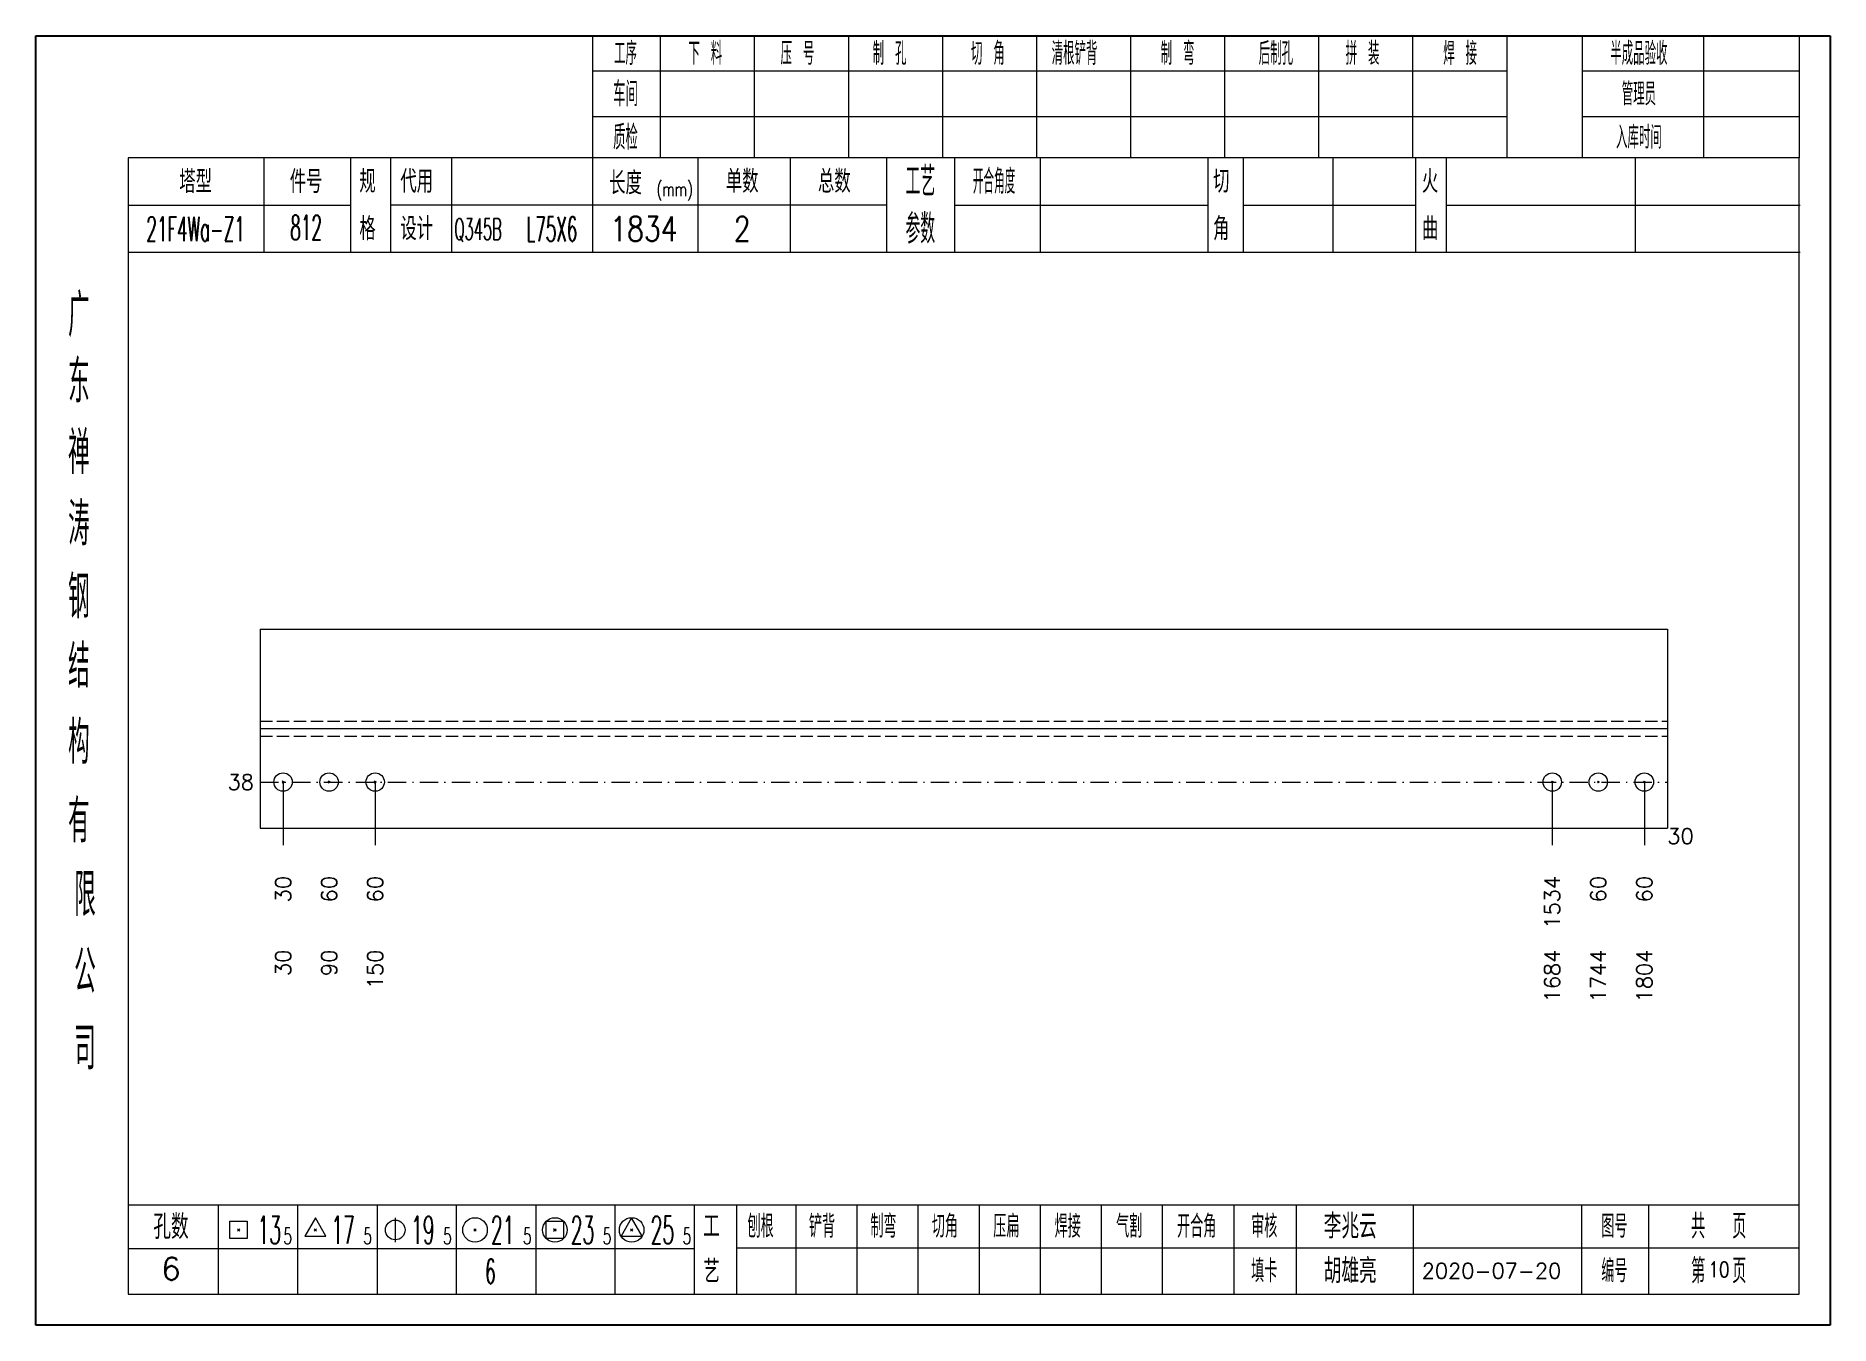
# Model space of a CAD drawing. Extents: x 1310 to 15542, y -76 to 8381.
# Drawn here: x 4325.6 to 4617.7, y 933.9 to 1143.8 of the extents above; entities that cross this region are included whole.
import ezdxf
from ezdxf.enums import TextEntityAlignment as Align

# ---------------------------------------------------------------- set-up
doc = ezdxf.new("R2010")
doc.units = 0
doc.header["$MEASUREMENT"] = 0
doc.linetypes.add('一点画线', pattern=[5.2, 3, -1, 0.2, -1])
doc.linetypes.add('虚线', pattern=[2.75, 2, -0.75])
doc.layers.get('0').update_dxf_attribs({"linetype": 'CONTINUOUS', "lineweight": 25})
for name, color, linetype, lineweight in [('1', 7, 'CONTINUOUS', 25), ('4', 7, 'CONTINUOUS', 25), ('5', 7, 'CONTINUOUS', 25)]:
    doc.layers.add(name, color=color, linetype=linetype, lineweight=lineweight)
doc.styles.get("Standard").update_dxf_attribs({"font": 'simplex.shx', "width": 0.7, "height": 3, "bigfont": 'gbhzfs.shx'})

msp = doc.modelspace()

# ---------------------------------------------------------------- texts
at = {"color": 7, "linetype": 'Continuous', "lineweight": 13}
msp.add_text('38', height=2.5, dxfattribs=at).set_placement((4361.092, 1022.304), align=Align.MIDDLE_RIGHT)
at = {"layer": '1', "color": 7, "linetype": 'Continuous', "lineweight": 13}
msp.add_text('30', height=2.5, dxfattribs=at).set_placement((4591.222, 1013.504), align=Align.MIDDLE_LEFT)
at = {"layer": '1', "color": 8, "linetype": 'Continuous', "lineweight": 9}
for s, p in [('30', (4365.84, 1007.004)), ('60', (4373.336, 1007.004)), ('60', (4380.832, 1007.004)), ('1534', (4572.482, 1007.004)), ('60', (4579.978, 1007.004)), ('60', (4587.474, 1007.004))]:
    msp.add_text(s, height=2.5, rotation=90, dxfattribs=at).set_placement(p, align=Align.MIDDLE_RIGHT)
at = {"layer": '1', "color": 7, "linetype": 'Continuous', "lineweight": 13}
for s, p in [('30', (4365.84, 995.004)), ('90', (4373.336, 995.004)), ('150', (4380.832, 995.004)), ('1684', (4572.482, 995.004)), ('1744', (4579.978, 995.004)), ('1804', (4587.474, 995.004))]:
    msp.add_text(s, height=2.5, rotation=90, dxfattribs=at).set_placement(p, align=Align.MIDDLE_RIGHT)
at = {"layer": '4', "color": 1, "linetype": 'Continuous', "lineweight": 25}
for s, height, width, p in [('工序', 3.7, 0.7, (4421.592, 1140.961)), ('下 料', 3.7, 0.7, (4434.592, 1140.961)), ('压 号', 3.7, 0.7, (4449.592, 1140.961)), ('制 孔', 3.7, 0.7, (4464.592, 1140.961)), ('切 角', 3.7, 0.7, (4480.592, 1140.961)), ('清根铲背 ', 3.7, 0.7, (4495.592, 1140.961)), (' 制 弯', 3.7, 0.7, (4510.592, 1140.961)), (' 后制孔', 3.7, 0.7, (4526.592, 1140.961)), ('拼 装', 3.7, 0.7, (4541.592, 1140.961)), (' 焊 接', 3.7, 0.7, (4556.592, 1140.961)), ('半成品验收', 3.7, 0.7, (4586.592, 1140.961)), ('车间', 4, 0.7, (4421.592, 1134.361)), ('管理员', 3.7, 0.7, (4586.592, 1134.361)), ('质检', 4, 0.7, (4421.592, 1127.301)), ('入库时间', 3.7, 0.7, (4586.592, 1127.301)), ('工艺', 4.8, 0.7, (4469.592, 1120.121)), ('开合角度', 4, 0.6, (4481.592, 1120.121)), ('(mm)', 2.24, 0.7, (4429.592, 1118.861)), ('21F4Wa-Z1', 4, 0.5, (4351.592, 1112.381)), ('812', 4, 0.5, (4369.592, 1112.631)), ('Q345B', 3.5, 0.5, (4397.592, 1112.361)), ('L75X6', 4, 0.5, (4409.592, 1112.361)), ('1834', 4, 0.8, (4424.592, 1112.411)), ('2', 4, 0.8, (4440.592, 1112.411)), ('参数', 4.8, 0.7, (4469.592, 1112.411)), ('广', 6.96, 0.7, (4332.592, 1098.331)), ('东', 6.96, 0.7, (4332.592, 1087.541)), ('禅', 6.96, 0.7, (4332.592, 1075.951)), ('涛', 6.96, 0.7, (4332.592, 1064.351)), ('钢', 6.96, 0.7, (4332.592, 1052.461)), ('结', 6.96, 0.7, (4332.592, 1041.151)), ('构', 6.96, 0.7, (4332.592, 1028.771)), ('有', 6.96, 0.7, (4332.592, 1015.961)), ('限', 6.96, 0.7, (4333.592, 1003.961)), ('公', 6.96, 0.7, (4333.592, 991.421)), ('司', 6.96, 0.7, (4333.592, 978.941)), ('13', 4.47, 0.5, (4363.592, 949.361)), ('5', 2.68, 0.6, (4366.592, 948.361)), ('17', 4.47, 0.5, (4375.592, 949.361)), ('5', 2.68, 0.6, (4379.592, 948.361)), ('19', 4.47, 0.5, (4388.592, 949.361)), ('5', 2.68, 0.6, (4392.592, 948.361)), ('21', 4.47, 0.5, (4401.592, 949.361)), ('5', 2.68, 0.6, (4405.592, 948.361)), ('23', 4.47, 0.5, (4414.592, 949.361)), ('5', 2.68, 0.6, (4418.592, 948.361)), ('25', 4.47, 0.5, (4427.592, 949.361)), ('5', 2.68, 0.6, (4431.592, 948.361)), ('刨根', 3.7, 0.8, (4443.592, 949.961)), ('铲背', 3.7, 0.8, (4453.592, 949.961)), ('制弯', 3.7, 0.8, (4463.592, 949.961)), ('切角', 3.7, 0.8, (4473.592, 949.961)), ('压扁', 3.7, 0.8, (4483.592, 949.961)), ('焊接', 3.7, 0.8, (4493.592, 949.961)), ('气割', 3.7, 0.8, (4503.592, 949.961)), ('开合角', 3.7, 0.8, (4514.592, 949.961)), ('审核', 3.7, 0.8, (4525.592, 949.961)), ('图号', 3.7, 0.8, (4582.592, 949.961)), ('共  页', 4, 0.8, (4599.592, 949.961)), ('6', 4, 0.5, (4399.592, 942.611)), ('填卡', 3.7, 0.8, (4525.592, 942.691)), ('编号', 3.7, 0.8, (4582.592, 942.691)), ('第  页', 4, 0.8, (4599.592, 942.691))]:
    msp.add_text(s, height=height, dxfattribs=dict(at, width=width)).set_placement(p, align=Align.MIDDLE_CENTER)
for s, height, p in [('塔型', 3.7, (4351.592, 1120.091)), ('件号', 3.7, (4369.592, 1120.091)), ('规', 3.7, (4379.592, 1120.121)), ('代用', 3.7, (4387.592, 1120.121)), ('长度', 3.7, (4421.592, 1119.861)), ('单数', 3.7, (4440.592, 1120.121)), ('总数', 3.7, (4455.592, 1120.121)), ('切', 3.7, (4518.592, 1120.121)), ('火', 3.7, (4552.592, 1120.121)), ('格', 3.7, (4379.592, 1112.411)), ('设计', 3.7, (4387.592, 1112.411)), ('角', 3.7, (4518.592, 1112.411)), ('曲', 3.7, (4552.592, 1112.411)), ('李兆云', 4, (4539.592, 949.961)), ('孔数', 4, (4347.592, 949.881)), ('工', 3.7, (4435.592, 949.961)), ('6', 3.7, (4347.592, 943.051)), ('艺', 3.7, (4435.592, 942.611)), ('胡雄亮', 4, (4539.592, 942.691)), ('2020-07-20', 2.5, (4562.592, 942.691))]:
    msp.add_text(s, height=height, dxfattribs=at).set_placement(p, align=Align.MIDDLE_CENTER)
at = {"layer": '4', "color": 6, "linetype": 'Continuous', "lineweight": 25, "width": 0.8}
msp.add_text('10', height=2.5, dxfattribs=at).set_placement((4599.617, 942.919), align=Align.MIDDLE_CENTER)

# ---------------------------------------------------------------- blocks, each defined once
blk = doc.blocks.new('孔21.5')
at = {"layer": '5', "color": 7, "linetype": 'Continuous', "lineweight": 13}
for p, q in [((-0.1, -0.1), (0.1, 0.1)), ((0.1, -0.1), (-0.1, 0.1))]:
    blk.add_line(p, q, dxfattribs=at)
blk.add_circle((0, 0), 1, dxfattribs=at)
blk = doc.blocks.new('CTJGK')
at = {"color": 6, "linetype": 'Continuous'}
for p, q in [((0, 209.97), (292.13, 209.97)), ((0, 0), (0, 209.97)), ((292.13, 209.97), (292.13, 0)), ((292.13, 0), (0, 0))]:
    blk.add_line(p, q, dxfattribs=at)

# ---------------------------------------------------------------- linework, layer by layer
at = {"color": 7, "linetype": 'Continuous', "lineweight": 18}
for p, q in [((4362.092, 1047.204), (4362.092, 1014.804)), ((4362.092, 1047.204), (4591.222, 1047.204)), ((4591.222, 1047.204), (4591.222, 1014.804)), ((4362.092, 1031.004), (4591.222, 1031.004))]:
    msp.add_line(p, q, dxfattribs=at)
at = {"color": 1, "linetype": '虚线', "lineweight": 18}
for p, q in [((4362.092, 1032.204), (4591.222, 1032.204)), ((4362.092, 1029.804), (4591.222, 1029.804))]:
    msp.add_line(p, q, dxfattribs=at)
at = {"color": 3, "linetype": '一点画线', "lineweight": 13}
msp.add_line((4362.092, 1022.304), (4591.222, 1022.304), dxfattribs=at)
at = {"color": 7, "linetype": 'Continuous', "lineweight": 13}
for p, q in [((4365.84, 1022.304), (4365.84, 1012.004)), ((4380.832, 1022.304), (4380.832, 1012.004)), ((4572.482, 1022.304), (4572.482, 1012.004)), ((4587.474, 1022.304), (4587.474, 1012.004))]:
    msp.add_line(p, q, dxfattribs=at)
at = {"layer": '1', "color": 7, "linetype": 'Continuous', "lineweight": 18}
msp.add_line((4362.092, 1014.804), (4591.222, 1014.804), dxfattribs=at)
at = {"layer": '4', "color": 1, "linetype": 'Continuous', "lineweight": 18}
for p, q in [((4325.592, 1143.831), (4325.592, 933.861)), ((4617.722, 1143.831), (4325.592, 1143.831)), ((4416.222, 1143.831), (4416.222, 1123.991)), ((4427.252, 1143.831), (4427.252, 1123.971)), ((4442.562, 1143.831), (4442.562, 1123.971)), ((4457.882, 1143.831), (4457.882, 1123.971)), ((4473.192, 1143.831), (4473.192, 1123.971)), ((4488.502, 1143.831), (4488.502, 1123.971)), ((4503.812, 1143.831), (4503.812, 1123.971)), ((4519.132, 1143.831), (4519.132, 1123.971)), ((4534.442, 1143.831), (4534.442, 1123.971)), ((4549.752, 1143.831), (4549.752, 1123.971)), ((4565.062, 1143.831), (4565.062, 1123.991)), ((4565.062, 1143.831), (4565.062, 1123.971)), ((4577.342, 1143.831), (4577.342, 1123.971)), ((4597.092, 1143.831), (4597.092, 1123.971)), ((4612.672, 1143.831), (4612.672, 1123.971)), ((4617.722, 1114.031), (4617.722, 1143.831)), ((4565.062, 1138.101), (4416.222, 1138.101)), ((4612.672, 1138.101), (4577.342, 1138.101)), ((4565.062, 1130.621), (4416.222, 1130.621)), ((4612.672, 1130.621), (4577.342, 1130.621)), ((4340.602, 1123.971), (4340.602, 938.911)), ((4612.672, 1123.971), (4340.602, 1123.971)), ((4362.722, 1123.981), (4362.722, 1108.561)), ((4376.872, 1108.561), (4376.872, 1123.971)), ((4383.372, 1108.561), (4383.372, 1123.971)), ((4393.242, 1123.971), (4393.242, 1108.561)), ((4416.222, 1123.991), (4416.222, 1108.561)), ((4433.342, 1123.971), (4433.342, 1108.561)), ((4448.392, 1123.971), (4448.392, 1108.561)), ((4464.092, 1123.971), (4464.092, 1108.561)), ((4475.152, 1123.971), (4475.152, 1108.561)), ((4489.102, 1123.971), (4489.102, 1108.561)), ((4516.402, 1123.971), (4516.402, 1108.561)), ((4522.162, 1123.971), (4522.162, 1108.561)), ((4536.782, 1123.971), (4536.782, 1108.561)), ((4550.242, 1123.971), (4550.242, 1108.561)), ((4555.232, 1123.971), (4555.232, 1108.561)), ((4585.972, 1123.971), (4585.972, 1108.561)), ((4612.672, 938.911), (4612.672, 1123.971)), ((4376.872, 1116.211), (4340.602, 1116.211)), ((4464.092, 1116.261), (4383.372, 1116.261)), ((4475.152, 1116.261), (4516.402, 1116.261)), ((4522.162, 1116.261), (4550.242, 1116.261)), ((4555.232, 1116.261), (4612.852, 1116.261)), ((4617.722, 933.861), (4617.722, 1114.031)), ((4612.852, 1108.561), (4340.602, 1108.561)), ((4340.602, 953.441), (4612.672, 953.441)), ((4355.292, 953.441), (4355.292, 938.911)), ((4368.222, 938.911), (4368.222, 953.441)), ((4381.152, 953.441), (4381.152, 938.911)), ((4394.072, 938.911), (4394.072, 953.441)), ((4407.002, 953.441), (4407.002, 938.911)), ((4419.932, 938.911), (4419.932, 953.441)), ((4432.852, 938.911), (4432.852, 953.441)), ((4439.722, 938.911), (4439.722, 953.441)), ((4449.382, 938.911), (4449.382, 953.441)), ((4459.322, 938.911), (4459.322, 953.441)), ((4469.262, 938.911), (4469.262, 953.441)), ((4479.212, 938.911), (4479.212, 953.441)), ((4489.152, 938.911), (4489.152, 953.441)), ((4499.092, 938.911), (4499.092, 953.441)), ((4509.042, 938.911), (4509.042, 953.441)), ((4520.682, 938.911), (4520.682, 953.441)), ((4530.832, 938.911), (4530.832, 953.441)), ((4549.892, 938.911), (4549.892, 953.441)), ((4577.272, 938.911), (4577.272, 953.441)), ((4588.232, 938.911), (4588.232, 953.441)), ((4432.852, 946.311), (4340.602, 946.311)), ((4439.682, 946.471), (4612.672, 946.471)), ((4340.602, 938.911), (4612.672, 938.911)), ((4325.592, 933.861), (4617.722, 933.861))]:
    msp.add_line(p, q, dxfattribs=at)
at = {"layer": '4', "color": 7, "linetype": 'Continuous', "lineweight": 13}
for p, q in [((4357.178, 947.947), (4357.178, 950.775)), ((4357.178, 950.775), (4360.006, 950.775)), ((4358.392, 949.161), (4358.792, 949.561)), ((4358.792, 949.161), (4358.392, 949.561)), ((4360.006, 950.775), (4360.006, 947.947)), ((4371.092, 951.361), (4369.36, 948.361)), ((4370.892, 949.161), (4371.292, 949.561)), ((4371.292, 949.161), (4370.892, 949.561)), ((4372.824, 948.361), (4371.092, 951.361)), ((4384.092, 951.361), (4384.092, 947.361)), ((4396.892, 949.161), (4397.292, 949.561)), ((4397.292, 949.161), (4396.892, 949.561)), ((4408.678, 947.947), (4408.678, 950.775)), ((4408.678, 950.775), (4411.506, 950.775)), ((4409.892, 949.161), (4410.292, 949.561)), ((4410.292, 949.161), (4409.892, 949.561)), ((4411.506, 950.775), (4411.506, 947.947)), ((4422.592, 951.361), (4420.86, 948.361)), ((4422.392, 949.161), (4422.792, 949.561)), ((4422.792, 949.161), (4422.392, 949.561)), ((4424.324, 948.361), (4422.592, 951.361)), ((4360.006, 947.947), (4357.178, 947.947)), ((4369.36, 948.361), (4372.824, 948.361)), ((4411.506, 947.947), (4408.678, 947.947)), ((4420.86, 948.361), (4424.324, 948.361))]:
    msp.add_line(p, q, dxfattribs=at)
for centre, radius in [((4384.092, 949.361), 1.6), ((4397.092, 949.361), 2), ((4410.092, 949.361), 2), ((4422.592, 949.361), 2)]:
    msp.add_circle(centre, radius, dxfattribs=at)

# ---------------------------------------------------------------- block references
at = {"color": 0, "linetype": 'Continuous'}
msp.add_blockref('CTJGK', (4325.592, 933.861), dxfattribs=at)
at = {"layer": '1', "color": 8, "linetype": 'Continuous', "lineweight": 9, "xscale": 1.5, "yscale": 1.5, "zscale": 1.5}
for p in [(4365.84, 1022.304), (4373.336, 1022.304), (4380.832, 1022.304), (4572.482, 1022.304), (4579.978, 1022.304), (4587.474, 1022.304)]:
    msp.add_blockref('孔21.5', p, dxfattribs=at)

msp.set_redraw_order([(e.dxf.handle, doc.entitydb.next_handle()) for e in msp.query("TEXT MTEXT ATTDEF DIMENSION ARC_DIMENSION")])  # texts and dimensions are drawn at this point

doc.saveas('drawing.dxf')
